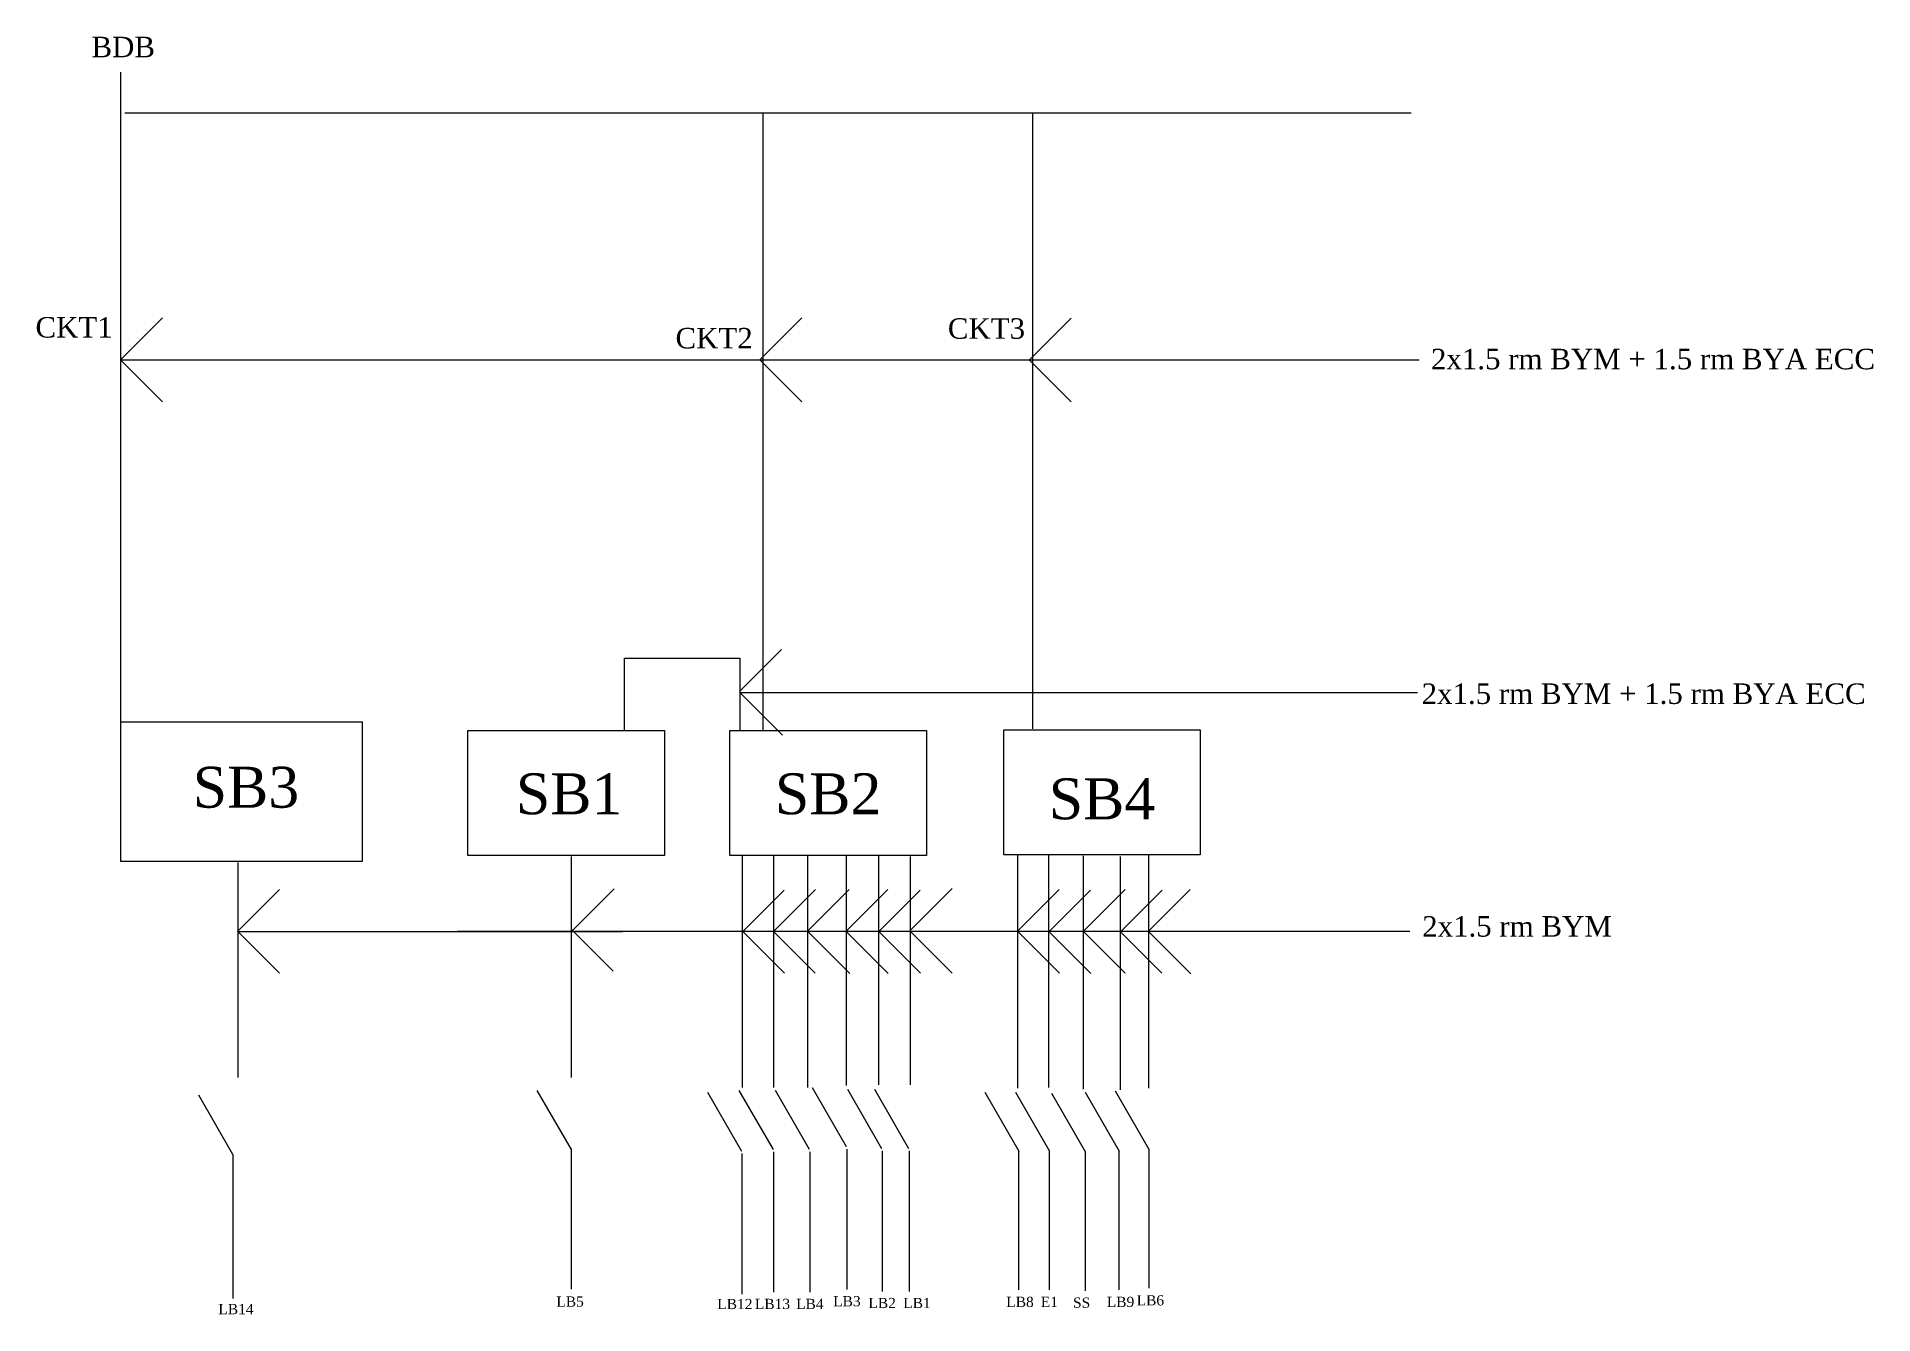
# Model space of a CAD drawing. Header units: inches. Extents: x -2152 to 9073, y -5017 to 214.
# Drawn here: x -1161 to -84, y -2000 to -1251 of the extents above; entities that cross this region are included whole.
import ezdxf

# ---------------------------------------------------------------- set-up
doc = ezdxf.new("R2010")
doc.units = ezdxf.units.IN
doc.header["$LTSCALE"] = 15
doc.header["$MEASUREMENT"] = 0
doc.styles.get("Standard").update_dxf_attribs({"font": 'times.ttf'})

msp = doc.modelspace()

# ---------------------------------------------------------------- texts
for s, insert, char_height, width, attachment_point in [('BDB', (-1129.00468, -1250.87007), 12, 47.1540693, 1), ('CKT1', (-1161.86126, -1415.25555), 12, 48.582976, 1), ('CKT2', (-786.3912, -1421.60189), 12, 48.582976, 1), ('CKT3', (-626.63079, -1415.93816), 12, 48.582976, 1), ('2x1.5 rm BYM + 1.5 rm BYA ECC', (-343.20658, -1433.84653), 12, 276.1744954, 1), ('2x1.5 rm BYM + 1.5 rm BYA ECC', (-348.6893, -1630.06484), 12, 276.1744954, 1), ('\\PSB3', (-1069.60688, -1638.88483), 24, 275.4407156, 1), ('SB1', (-848.79861, -1694.91804), 24, 111.8128675, 5), ('SB2', (-696.85135, -1694.91804), 24, 115.248998, 5), ('SB4', (-536.20124, -1697.86705), 24, 115.248998, 5), ('2x1.5 rm BYM ', (-348.37828, -1766.50612), 12, 276.1744954, 1), ('LB5', (-856.29648, -1989.48728), 6, 21.3371613, 1), ('LB12', (-761.8802, -1990.93743), 6, 21.3371613, 1), ('LB13', (-739.83302, -1990.87534), 6, 21.3371613, 1), ('LB4', (-715.63434, -1990.87534), 6, 21.3371613, 1), ('LB3', (-693.89984, -1989.28605), 6, 21.3371613, 1), ('LB2', (-673.22556, -1990.34558), 6, 21.3371613, 1), ('  LB1', (-657.32227, -1990.34558), 6, 21.3371613, 1), ('LB8', (-592.34449, -1989.68097), 6, 21.3371613, 1), (' E1', (-574.37997, -1989.68097), 6, 21.3371613, 1), ('SS', (-553.19103, -1990.1413), 6, 21.3371613, 1), ('LB9', (-533.38399, -1989.68097), 6, 21.3371613, 1), ('LB6', (-515.8801, -1988.76031), 6, 21.3371613, 1), ('LB14', (-1054.55374, -1993.91021), 6, 21.3371613, 1)]:
    msp.add_mtext(s, dxfattribs=dict(insert=insert, char_height=char_height, width=width, attachment_point=attachment_point))

# ---------------------------------------------------------------- linework, layer by layer
for p, q in [((-1111.73236, -1295.45695), (-1111.73236, -1271.68319)), ((-1111.73236, -1652.49567), (-1111.73236, -1295.45695)), ((-1109.44956, -1295.45695), (-354.91272, -1295.45695)), ((-735.00675, -1657.54818), (-735.00675, -1295.45695)), ((-576.78825, -1656.75948), (-576.78825, -1295.45695)), ((-1087.30661, -1415.62386), (-1111.94512, -1440.26237)), ((-712.36438, -1415.62386), (-737.00288, -1440.26237)), ((-554.25728, -1415.84811), (-578.89578, -1440.48662)), ((-1111.94512, -1440.26237), (-350.17655, -1440.26237)), ((-1111.94512, -1440.26237), (-1087.32275, -1464.88474)), ((-737.00288, -1440.26237), (-712.38052, -1464.88474)), ((-578.89578, -1440.31437), (-554.27341, -1464.93674)), ((-816.37361, -1657.67516), (-816.37361, -1615.14274)), ((-816.37361, -1615.19841), (-748.59048, -1615.19841)), ((-724.23796, -1610.20353), (-748.87647, -1634.84204)), ((-748.59048, -1615.19841), (-748.59048, -1657.73083)), ((-748.7959, -1635.40275), (-351.07672, -1635.40275)), ((-748.25234, -1635.79613), (-723.62997, -1660.4185)), ((-847.57269, -1731.60911), (-847.57269, -1861.1916)), ((-747.346, -1731.07382), (-747.346, -1866.96428)), ((-728.9809, -1731.23743), (-728.9809, -1866.96428)), ((-708.90379, -1731.08189), (-708.90379, -1866.96428)), ((-686.18086, -1731.08189), (-686.18086, -1865.90475)), ((-667.34884, -1731.23743), (-667.34884, -1865.37498)), ((-648.67246, -1731.5485), (-648.67246, -1865.37498)), ((-585.82516, -1730.704), (-585.82516, -1867.46521)), ((-567.49084, -1730.24368), (-567.49084, -1867.00488)), ((-547.22317, -1731.16433), (-547.22317, -1867.92553)), ((-525.57361, -1731.62466), (-525.57361, -1868.38586)), ((-508.99097, -1730.704), (-508.99097, -1867.46521)), ((-1043.07835, -1734.9568), (-1043.07835, -1861.1916)), ((-1018.65471, -1750.93393), (-1043.29321, -1775.57244)), ((-822.37466, -1750.53028), (-847.01317, -1775.16878)), ((-722.63546, -1751.31847), (-747.27397, -1775.95698)), ((-704.27818, -1750.8357), (-728.91668, -1775.47421)), ((-684.47164, -1750.8357), (-709.11015, -1775.47421)), ((-661.76659, -1750.8357), (-686.40509, -1775.47421)), ((-642.92621, -1751.31847), (-667.56472, -1775.95698)), ((-624.08585, -1750.35293), (-648.72435, -1774.99144)), ((-561.28462, -1750.8357), (-585.92312, -1775.47421)), ((-542.92733, -1751.31847), (-567.56584, -1775.95698)), ((-522.63771, -1750.8357), (-547.27621, -1775.47421)), ((-500.89881, -1751.31847), (-525.53732, -1775.95698)), ((-484.47387, -1750.8357), (-509.11238, -1775.47421)), ((-1043.29321, -1775.50453), (-817.55205, -1775.50453)), ((-1043.28514, -1775.33942), (-1018.66278, -1799.96179)), ((-465.19491, -1775.50453), (-914.36139, -1775.50453)), ((-847.58403, -1774.17676), (-822.96166, -1798.79913)), ((-747.165, -1775.30994), (-722.54263, -1799.93231)), ((-729.03588, -1775.30994), (-704.41351, -1799.93231)), ((-708.72096, -1775.56692), (-684.0986, -1800.18929)), ((-686.22027, -1775.43843), (-661.59791, -1800.0608)), ((-667.3197, -1775.30994), (-642.69733, -1799.93231)), ((-648.67627, -1775.30994), (-624.0539, -1799.93231)), ((-585.78733, -1775.27029), (-561.16496, -1799.89266)), ((-567.33369, -1775.47075), (-542.71132, -1800.09311)), ((-547.27536, -1775.27029), (-522.65299, -1799.89266)), ((-525.81296, -1775.27029), (-501.19059, -1799.89266)), ((-508.76339, -1775.6712), (-484.14102, -1800.29357)), ((-465.02689, -1775.34875), (-355.69745, -1775.34875)), ((-1046.07841, -1906.16909), (-1066.07669, -1871.53105)), ((-847.47995, -1903.39252), (-867.47823, -1868.75448)), ((-747.50755, -1904.45423), (-767.50583, -1869.81618)), ((-728.95371, -1903.3947), (-748.95199, -1868.75666)), ((-707.74933, -1903.3947), (-727.74761, -1868.75666)), ((-686.01482, -1901.80541), (-706.01311, -1867.16737)), ((-665.34054, -1902.86494), (-685.33883, -1868.2269)), ((-649.43725, -1902.86494), (-669.43553, -1868.2269)), ((-584.80349, -1904.60015), (-604.80177, -1869.96211)), ((-566.83897, -1904.60015), (-586.83725, -1869.96211)), ((-545.65004, -1905.06047), (-565.64832, -1870.42243)), ((-525.84299, -1904.60015), (-545.84127, -1869.96211)), ((-508.3391, -1903.67949), (-528.33738, -1869.04145)), ((-1046.00003, -1906.29912), (-1046.00003, -1990.74997)), ((-847.57269, -1902.86843), (-847.57269, -1985.24058)), ((-747.41973, -1905.72328), (-747.41973, -1988.09544)), ((-728.86589, -1904.66376), (-728.86589, -1987.03591)), ((-707.66151, -1904.66376), (-707.66151, -1987.03591)), ((-685.92701, -1903.07447), (-685.92701, -1985.44663)), ((-665.25272, -1904.134), (-665.25272, -1986.50615)), ((-649.34943, -1904.134), (-649.34943, -1986.50615)), ((-585.2308, -1904.26174), (-585.2308, -1985.64848)), ((-567.26628, -1904.26174), (-567.26628, -1985.64848)), ((-546.07735, -1904.72207), (-546.07735, -1986.10881)), ((-526.2703, -1904.26174), (-526.2703, -1985.64848)), ((-508.76641, -1903.34108), (-508.76641, -1984.72782))]:
    msp.add_line(p, q)
for points in [[(-1111.73236, -1652.49567), (-970.29043, -1652.49567), (-970.29043, -1734.51317), (-1111.73236, -1734.51317)], [(-908.14118, -1657.73083), (-792.89218, -1657.73083), (-792.89218, -1731.02306), (-908.14118, -1731.02306)], [(-754.47585, -1657.73083), (-639.22685, -1657.73083), (-639.22685, -1731.02306), (-754.47585, -1731.02306)], [(-593.82574, -1657.20844), (-478.57674, -1657.20844), (-478.57674, -1730.50067), (-593.82574, -1730.50067)]]:
    msp.add_lwpolyline(points, close=True)

msp.set_redraw_order([(e.dxf.handle, doc.entitydb.next_handle()) for e in msp.query("TEXT MTEXT ATTDEF DIMENSION ARC_DIMENSION")])  # texts and dimensions are drawn at this point

doc.saveas('drawing.dxf')
